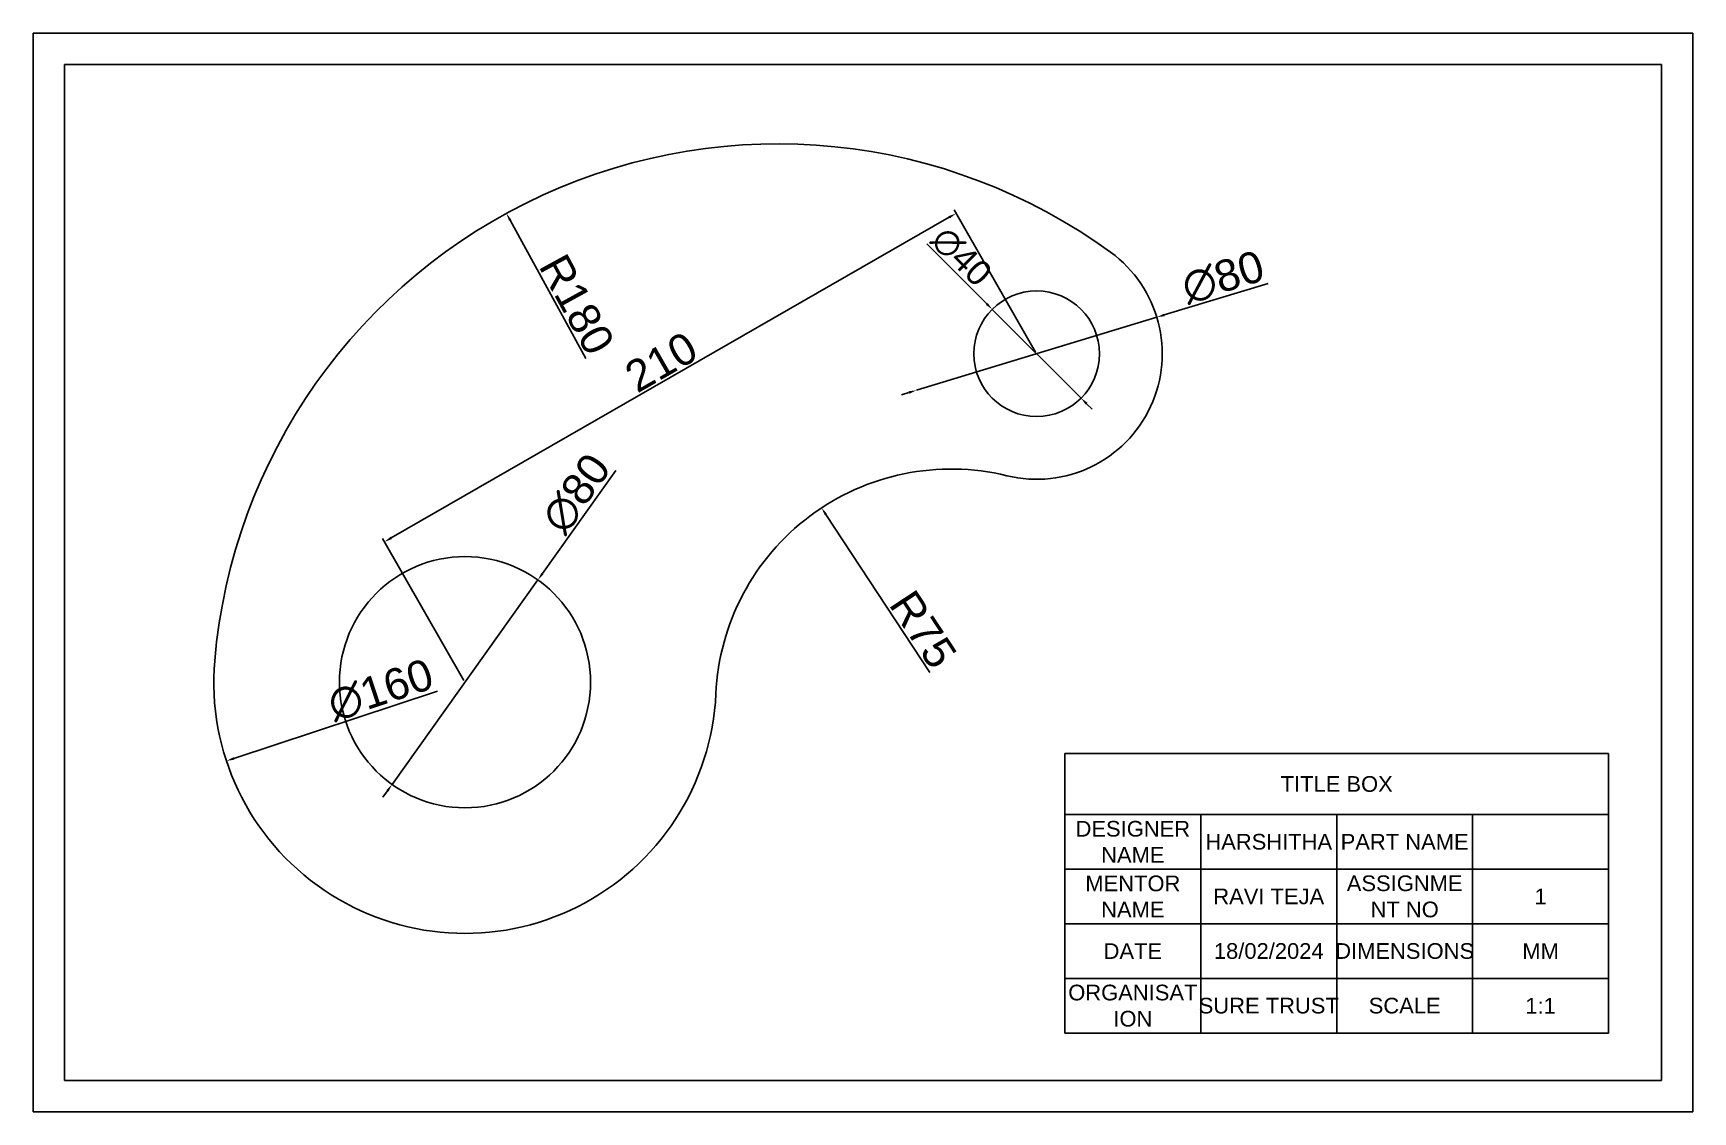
# Model space of a CAD drawing. Header units: metres. Extents: x 2462 to 4623, y 1552 to 1902.
# Drawn here: x 2462 to 2990, y 1555 to 1898 of the extents above; entities that cross this region are included whole.
import ezdxf

# ---------------------------------------------------------------- set-up
doc = ezdxf.new("R2010")
doc.units = ezdxf.units.M
doc.styles.get("Standard").update_dxf_attribs({"font": 'arial.ttf'})
doc.dimstyles.new('ISO-25', dxfattribs={"dimtxt": 2.5, "dimasz": 2.5, "dimexe": 1.25, "dimexo": 0.625, "dimtad": 1, "dimtxsty": 'Standard', "dimcen": 2.5, "dimadec": 0, "dimazin": 0, "dimtfac": 1, "dimtmove": 0, "dimatfit": 3, "dimfxl": 1, "dimarcsym": 0})

msp = doc.modelspace()

# ---------------------------------------------------------------- texts
at = {"char_height": 5, "attachment_point": 5}
for s, width, insert in [('TITLE BOX', 173.15949, (2877.012, 1659.058)), ('DESIGNER NAME', 43.28987, (2812.077, 1640.659)), ('\\pxqc;HARSHITHA', 43.28987, (2855.367, 1640.659)), ('PART NAME', 43.28987, (2898.657, 1640.659)), ('MENTOR NAME', 43.28987, (2812.077, 1623.26)), ('ASSIGNME\\PNT NO', 43.28987, (2898.657, 1623.26)), ('RAVI TEJA', 43.28987, (2855.367, 1623.26)), ('1', 43.28987, (2941.947, 1623.26)), ('DATE', 43.28987, (2812.077, 1605.86)), ('18/02/2024', 43.28987, (2855.367, 1605.86)), ('DIMENSIONS', 43.28987, (2898.657, 1605.86)), ('MM', 43.28987, (2941.947, 1605.86)), ('ORGANISAT\\PION', 43.28987, (2812.077, 1588.461)), ('SURE TRUST', 43.28987, (2855.367, 1588.461)), ('SCALE', 43.28987, (2898.657, 1588.461)), ('1:1', 43.28987, (2941.947, 1588.461))]:
    msp.add_mtext_dynamic_manual_height_columns(s, width=width, gutter_width=40, heights=[0], dxfattribs=dict(at, insert=insert))

# ---------------------------------------------------------------- blocks, each defined once
blk = doc.blocks.new('*D1')
at = {"color": 0, "lineweight": -2, "transparency": 16777216}
blk.add_line((2637.84, 1794.65), (2613.74, 1838.67), dxfattribs=at)
at = {"color": 0, "transparency": 16777216}
blk.add_solid([(2614.1, 1838.87), (2613.37, 1838.47), (2612.54, 1840.86)], dxfattribs=at)
at = {"layer": 'Defpoints', "color": 0, "transparency": 16777216}
for p in [(2612.54, 1840.86), (2698.99, 1682.98)]:
    blk.add_point(p, dxfattribs=at)
at = {"color": 0, "transparency": 16777216, "insert": (2634.97, 1811.82), "char_height": 10, "attachment_point": 5, "rotation": 298.7034}
blk.add_mtext('R180', dxfattribs=at)
blk = doc.blocks.new('*D2')
at = {"color": 0, "lineweight": -2, "transparency": 16777216}
for p, q in [((2746.44, 1831.1), (2765.52, 1812.03)), ((2795.58, 1781.99), (2767.29, 1810.27)), ((2797.35, 1780.22), (2799.12, 1778.46))]:
    blk.add_line(p, q, dxfattribs=at)
at = {"color": 0, "transparency": 16777216}
for points in [[(2765.81, 1812.33), (2765.22, 1811.74), (2767.29, 1810.27)], [(2797.64, 1780.52), (2797.05, 1779.93), (2795.58, 1781.99)]]:
    blk.add_solid(points, dxfattribs=at)
at = {"layer": 'Defpoints', "color": 0, "transparency": 16777216}
for p in [(2767.29, 1810.27), (2795.58, 1781.99)]:
    blk.add_point(p, dxfattribs=at)
at = {"color": 0, "transparency": 16777216, "insert": (2757.49, 1827.03), "char_height": 8, "attachment_point": 5, "rotation": 315.0189}
blk.add_mtext('∅40', dxfattribs=at)
blk = doc.blocks.new('*D3')
at = {"color": 0, "lineweight": -2, "transparency": 16777216}
for p, q in [((2855.19, 1818.54), (2822.1, 1808.48)), ((2743.16, 1784.5), (2819.7, 1807.76)), ((2740.77, 1783.77), (2738.38, 1783.05))]:
    blk.add_line(p, q, dxfattribs=at)
at = {"color": 0, "transparency": 16777216}
for points in [[(2821.98, 1808.88), (2822.22, 1808.08), (2819.7, 1807.76)], [(2740.65, 1784.17), (2740.89, 1783.38), (2743.16, 1784.5)]]:
    blk.add_solid(points, dxfattribs=at)
at = {"layer": 'Defpoints', "color": 0, "transparency": 16777216}
for p in [(2819.7, 1807.76), (2743.16, 1784.5)]:
    blk.add_point(p, dxfattribs=at)
at = {"color": 0, "transparency": 16777216, "insert": (2840.8, 1820.45), "char_height": 10, "attachment_point": 5, "rotation": 16.899}
blk.add_mtext('∅80', dxfattribs=at)
blk = doc.blocks.new('*D4')
at = {"color": 0, "lineweight": -2, "transparency": 16777216}
for p, q in [((2647.4, 1758.89), (2624.02, 1726.11)), ((2576.13, 1658.94), (2622.57, 1724.07)), ((2574.68, 1656.9), (2573.23, 1654.86))]:
    blk.add_line(p, q, dxfattribs=at)
at = {"color": 0, "transparency": 16777216}
for points in [[(2623.68, 1726.35), (2624.36, 1725.87), (2622.57, 1724.07)], [(2574.34, 1657.14), (2575.02, 1656.66), (2576.13, 1658.94)]]:
    blk.add_solid(points, dxfattribs=at)
at = {"layer": 'Defpoints', "color": 0, "transparency": 16777216}
for p in [(2622.57, 1724.07), (2576.13, 1658.94)]:
    blk.add_point(p, dxfattribs=at)
at = {"color": 0, "transparency": 16777216, "insert": (2634.83, 1751.63), "char_height": 10, "attachment_point": 5, "rotation": 54.5118}
blk.add_mtext('∅80', dxfattribs=at)
blk = doc.blocks.new('*D5')
at = {"color": 0, "lineweight": -2, "transparency": 16777216}
blk.add_line((2590.6, 1688.62), (2525.75, 1667.22), dxfattribs=at)
at = {"color": 0, "transparency": 16777216}
blk.add_solid([(2525.62, 1667.61), (2525.88, 1666.82), (2523.38, 1666.44)], dxfattribs=at)
at = {"layer": 'Defpoints', "color": 0, "transparency": 16777216}
for p in [(2675.32, 1716.57), (2523.38, 1666.44)]:
    blk.add_point(p, dxfattribs=at)
at = {"color": 0, "transparency": 16777216, "insert": (2572.48, 1688.97), "char_height": 10, "attachment_point": 5, "rotation": 18.2626}
blk.add_mtext('∅160', dxfattribs=at)
blk = doc.blocks.new('*D6')
at = {"color": 0, "lineweight": -2, "transparency": 16777216}
blk.add_line((2747.44, 1694.64), (2714.3, 1744.94), dxfattribs=at)
at = {"color": 0, "transparency": 16777216}
blk.add_solid([(2714.65, 1745.17), (2713.95, 1744.71), (2712.92, 1747.03)], dxfattribs=at)
at = {"layer": 'Defpoints', "color": 0, "transparency": 16777216}
for p in [(2712.92, 1747.03), (2754.19, 1684.4)]:
    blk.add_point(p, dxfattribs=at)
at = {"color": 0, "transparency": 16777216, "insert": (2745.27, 1708.31), "char_height": 10, "attachment_point": 5, "rotation": 303.3787}
blk.add_mtext('R75', dxfattribs=at)
blk = doc.blocks.new('*D7')
at = {"color": 0, "lineweight": -2, "transparency": 16777216}
for p, q in [((2781.12, 1796.67), (2755.13, 1841.91)), ((2575.84, 1737.44), (2753.58, 1839.58)), ((2599.04, 1692.05), (2573.05, 1737.28))]:
    blk.add_line(p, q, dxfattribs=at)
at = {"color": 0, "transparency": 16777216}
for points in [[(2753.38, 1839.94), (2753.79, 1839.22), (2755.75, 1840.82)], [(2575.63, 1737.81), (2576.04, 1737.08), (2573.67, 1736.2)]]:
    blk.add_solid(points, dxfattribs=at)
at = {"layer": 'Defpoints', "color": 0, "transparency": 16777216}
for p in [(2755.75, 1840.82), (2781.43, 1796.13), (2599.35, 1691.5)]:
    blk.add_point(p, dxfattribs=at)
at = {"color": 0, "transparency": 16777216, "insert": (2661.85, 1793.48), "char_height": 10, "attachment_point": 5, "rotation": 29.8813}
blk.add_mtext('210', dxfattribs=at)
blk = doc.blocks.new('*T8')
at = {"color": 0, "linetype": 'ByBlock', "lineweight": -2, "transparency": 16777216}
for p, q in [((0, 0), (173.16, 0)), ((0, 0), (0, -89)), ((173.16, 0), (173.16, -89)), ((0, -19.4), (173.16, -19.4)), ((43.29, -19.4), (43.29, -89)), ((86.58, -19.4), (86.58, -89)), ((129.87, -19.4), (129.87, -89)), ((0, -36.8), (173.16, -36.8)), ((0, -54.2), (173.16, -54.2)), ((0, -71.6), (173.16, -71.6)), ((0, -89), (173.16, -89))]:
    blk.add_line(p, q, dxfattribs=at)

# ---------------------------------------------------------------- dimensions: what is measured, and where the dimension line sits
dim = msp.add_aligned_dim(p1=(2599.35, 1691.505), p2=(2781.432, 1796.128), distance=51.547, dimstyle='ISO-25', override={"dimtxt": 10})
dim.commit()
dim.dimension.update_dxf_attribs({"geometry": '*D7', "text_midpoint": (2661.855, 1793.48)})
for center, mpoint, picture, middle in [((2698.986, 1682.98), (2612.536, 1840.861), '*D1', (2629.943, 1809.071)), ((2754.187, 1684.402), (2712.924, 1747.031), '*D6', (2740.506, 1705.167))]:
    dim = msp.add_radius_dim(center=center, mpoint=mpoint, dimstyle='ISO-25', override={"dimtxt": 10})
    dim.commit()
    dim.dimension.update_dxf_attribs({"geometry": picture, "text_midpoint": middle, "dimtype": 164})
for p1, p2, override, picture, middle in [((2795.579, 1781.991), (2767.285, 1810.266), {"dimtxt": 8}, '*D2', (2754, 1823.543)), ((2743.159, 1784.501), (2819.705, 1807.755), {"dimtxt": 10}, '*D3', (2842.551, 1814.696)), ((2576.128, 1658.936), (2622.571, 1724.074), {"dimtxt": 10}, '*D4', (2639.727, 1748.136)), ((2675.32, 1716.575), (2523.379, 1666.435), {"dimtxt": 10}, '*D5', (2574.368, 1683.261))]:
    dim = msp.add_diameter_dim_2p(p1=p1, p2=p2, dimstyle='ISO-25', override=override)
    dim.commit()
    dim.dimension.update_dxf_attribs({"geometry": picture, "text_midpoint": middle, "dimtype": 163})

# ---------------------------------------------------------------- linework, layer by layer
for points in [[(2461.822, 1898.225), (2990.437, 1898.225), (2990.437, 1554.673), (2461.822, 1554.673)], [(2471.822, 1888.225), (2980.437, 1888.225), (2980.437, 1564.673), (2471.822, 1564.673)]]:
    msp.add_lwpolyline(points, close=True)
for centre, radius in [((2781.432, 1796.128), 20), ((2599.35, 1691.505), 40)]:
    msp.add_circle(centre, radius)
for centre, radius, start, end in [((2698.986, 1682.98), 180, 53.92075, 175.10937), ((2781.432, 1796.128), 40, 256.29544, 53.92075), ((2754.187, 1684.402), 75, 76.29544, 177.37348), ((2599.35, 1691.505), 80, 175.10937, 357.37348)]:
    msp.add_arc(centre, radius, start, end)

# ---------------------------------------------------------------- block references
msp.add_blockref('*T8', (2790.432, 1668.758))

msp.set_redraw_order([(e.dxf.handle, doc.entitydb.next_handle()) for e in msp.query("TEXT MTEXT ATTDEF DIMENSION ARC_DIMENSION")])  # texts and dimensions are drawn at this point

doc.saveas('drawing.dxf')
